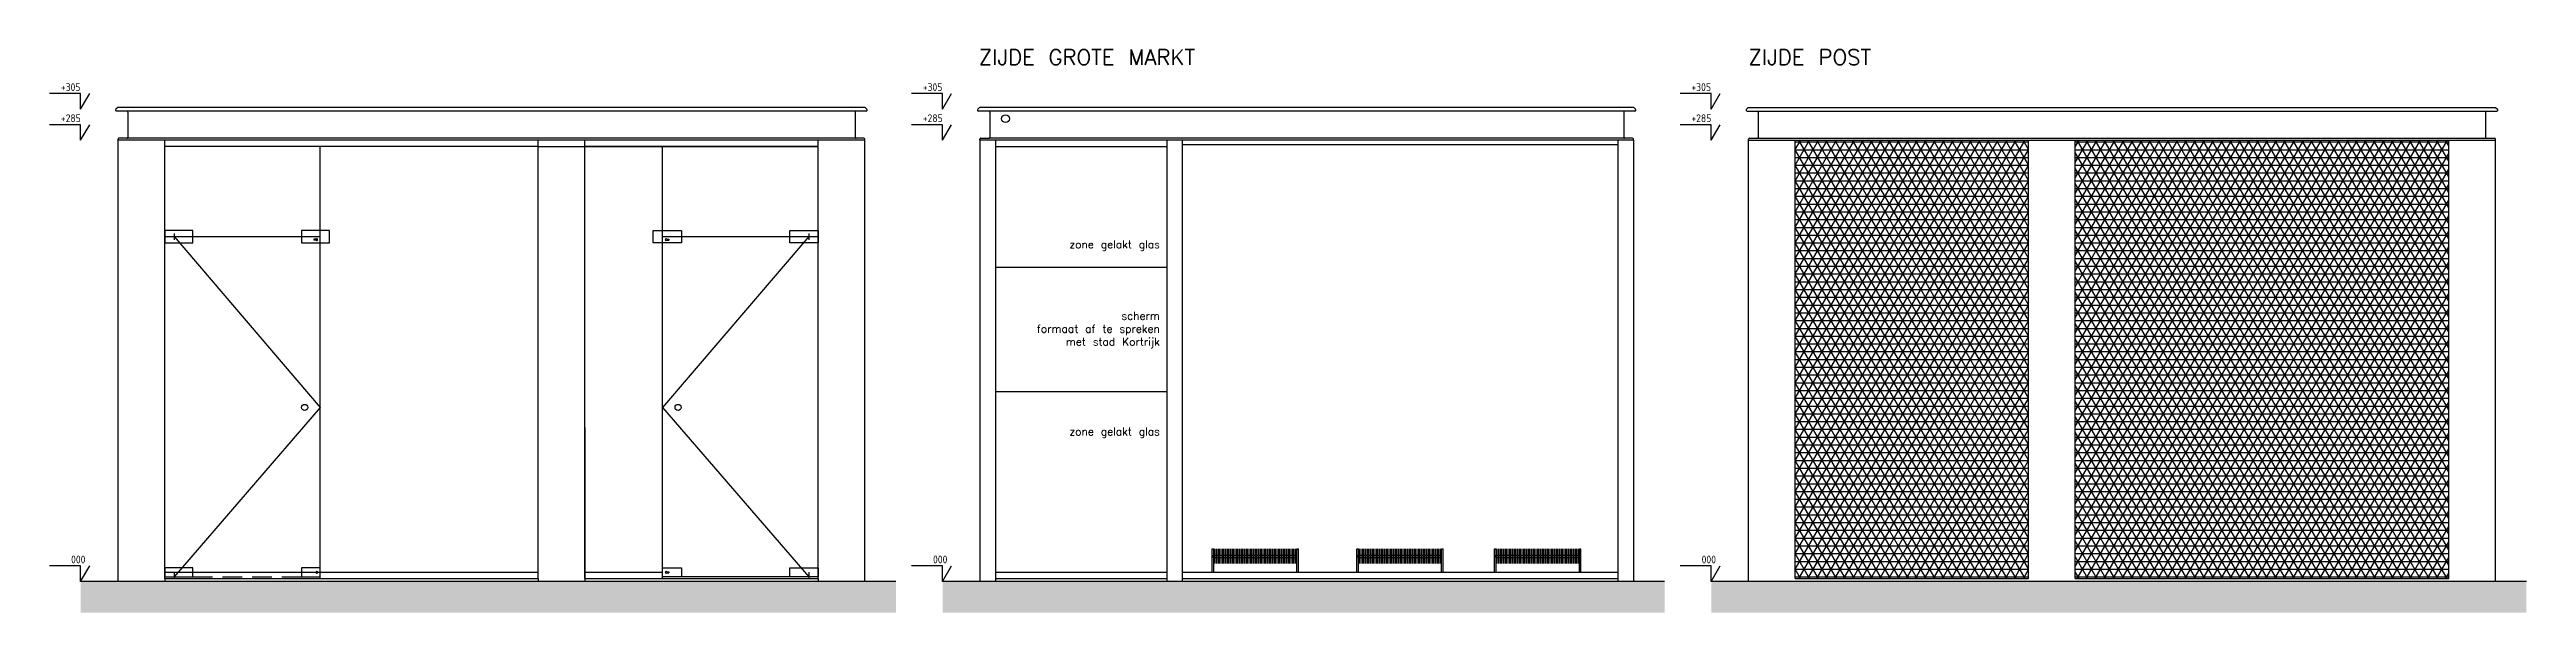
# Model space of a CAD drawing. Header units: centimetres. Extents: x -2527 to 4829, y -303 to 1224.
# Drawn here: x 2743 to 4335, y -303 to 60 of the extents above; entities that cross this region are included whole.
import ezdxf

# ---------------------------------------------------------------- set-up
doc = ezdxf.new("R2010")
doc.units = ezdxf.units.CM
doc.header["$MEASUREMENT"] = 0
for name, pattern in [('DASHDOT', [1, 0.5, -0.25, 0, -0.25]), ('DASHED', [19.05, 12.7, -6.35]), ('HIDDEN', [0.375, 0.25, -0.125])]:
    doc.linetypes.add(name, pattern=pattern)
doc.layers.get('0').update_dxf_attribs({"linetype": 'CONTINUOUS'})
for name, color, linetype in [('10-TXT-50', 145, 'CONTINUOUS'), ('20-DIM', 2, 'CONTINUOUS'), ('20-TXT-50', 4, 'CONTINUOUS'), ('AANZ', 1, 'CONTINUOUS'), ('BET-WAND-SOLID', 253, 'CONTINUOUS'), ('MAAIVELD', 3, 'CONTINUOUS'), ('METSELWERK', 1, 'CONTINUOUS'), ('METSELWERK-ONZ', 1, 'HIDDEN')]:
    doc.layers.add(name, color=color, linetype=linetype)
doc.styles.add('20-ST-25', font='txt.shx', dxfattribs={"height": 5})
doc.styles.add('20-ST-50', font='txt.shx', dxfattribs={"height": 10})
doc.styles.add('CAAA_VZW', font='ISO')

msp = doc.modelspace()

# ---------------------------------------------------------------- texts
at = {"layer": '10-TXT-50', "char_height": 5, "attachment_point": 6, "style": '20-ST-25'}
for s, insert in [('\\A1;zone gelakt glas', (3456.94, -66.8)), ('\\A1;scherm \\Pformaat af te spreken\\P met stad Kortrijk', (3456.94, -121.12)), ('\\A1;zone gelakt glas', (3456.94, -187.25))]:
    msp.add_mtext(s, dxfattribs=dict(at, insert=insert))
at = {"layer": '20-TXT-50', "style": '20-ST-50'}
for s, p in [('ZIJDE GROTE MARKT', (3340.53, 49.51)), ('ZIJDE POST', (3835.31, 49.51))]:
    msp.add_text(s, height=10, dxfattribs=at).set_placement(p)

# ---------------------------------------------------------------- blocks, each defined once
blk = doc.blocks.new('NIVO20')
at = {"color": 0, "linetype": 'ByBlock'}
for p, q in [((0, 0), (-5.8, 10)), ((0, 10), (20, 10)), ((0, 0), (0, 10))]:
    blk.add_line(p, q, dxfattribs=at)
at = {"color": 0, "linetype": 'ByBlock', "style": 'CAAA_VZW'}
blk.add_attdef('NIVO', (0, 11.7), '', height=5, dxfattribs=at)

# ---------------------------------------------------------------- hatches: boundary and pattern name
at = {"layer": 'BET-WAND-SOLID', "linetype": 'DASHDOT'}
for points in [[(3287.32, -302.93), (3287.32, -282.93), (2763.29, -282.93), (2763.29, -302.93)], [(3781.35, -282.93), (3317.32, -282.93), (3317.32, -302.93), (3781.35, -302.93)], [(4335.38, -282.93), (3811.35, -282.93), (3811.35, -302.93), (4335.38, -302.93)]]:
    msp.add_hatch(color=256, dxfattribs=at).paths.add_polyline_path(points)
at = {"layer": 'METSELWERK-ONZ'}
h = msp.add_hatch(dxfattribs=at)
h.set_pattern_fill('NET3', color=256, scale=40)
h.paths.add_polyline_path([(4015.38, 1.07), (3865.38, 1.07), (3865.38, -280.93), (4015.38, -280.93)])
h = msp.add_hatch(dxfattribs=at)
h.set_pattern_fill('NET3', color=256, scale=40)
h.paths.add_polyline_path([(4285.38, 1.07), (4045.38, 1.07), (4045.38, -280.93), (4285.38, -280.93)])

# ---------------------------------------------------------------- linework, layer by layer
at = {"layer": 'AANZ'}
for p, q in [((2787.11, 22.07), (2785.94, 21.02)), ((3268.21, 19.82), (2786.43, 19.82)), ((3267.53, 22.07), (2787.11, 22.07)), ((2793.57, 19.22), (2793.57, 2.92)), ((3261.07, 19.22), (3261.07, 2.92)), ((3267.53, 22.07), (3268.7, 21.02)), ((3341.14, 22.07), (3339.97, 21.02)), ((3762.24, 19.82), (3340.46, 19.82)), ((3761.56, 22.07), (3341.14, 22.07)), ((3347.6, 19.22), (3347.6, 2.92)), ((3755.1, 19.22), (3755.1, 2.92)), ((3761.56, 22.07), (3762.73, 21.02)), ((3835.17, 22.07), (3834, 21.02)), ((3834.49, 19.82), (4316.27, 19.82)), ((3835.17, 22.07), (4315.58, 22.07)), ((3841.63, 19.22), (3841.63, 2.92)), ((4309.13, 19.22), (4309.13, 2.92)), ((4315.58, 22.07), (4316.76, 21.02)), ((2787.32, 1.07), (2787.32, 1.72)), ((2787.32, -282.93), (2787.32, 1.07)), ((3267.32, 1.07), (2787.32, 1.07)), ((3266.72, 2.32), (2787.92, 2.32)), ((2817.32, -280.93), (2817.32, 1.07)), ((3057.32, -280.93), (3057.32, 1.07)), ((3087.32, -280.93), (3087.32, 1.07)), ((3237.32, -280.93), (3237.32, 1.07)), ((3267.32, 1.07), (3267.32, 1.72)), ((3267.32, -282.93), (3267.32, 1.07)), ((3341.35, 1.07), (3341.35, 1.72)), ((3341.35, 1.07), (3341.35, -282.93)), ((3761.35, 1.07), (3341.35, 1.07)), ((3341.95, 2.32), (3347, 2.32)), ((3760.75, 2.32), (3347, 2.32)), ((3351.35, 1.07), (3351.35, -282.93)), ((3461.35, 1.07), (3461.35, -282.93)), ((3471.35, 1.07), (3471.35, -280.93)), ((3751.35, 1.07), (3751.35, -282.93)), ((3760.75, 2.32), (3755.7, 2.32)), ((3761.35, 1.07), (3761.35, 1.72)), ((3761.35, 1.07), (3761.35, -282.93)), ((3835.38, 1.07), (3835.38, 1.72)), ((3835.38, -282.93), (3835.38, 1.07)), ((3835.38, 1.07), (4315.38, 1.07)), ((3835.98, 2.32), (4314.78, 2.32)), ((3865.38, -280.93), (3865.38, 1.07)), ((4015.38, -280.93), (4015.38, 1.07)), ((4045.38, -280.93), (4045.38, 1.07)), ((4285.38, -280.93), (4285.38, 1.07)), ((4315.38, 1.07), (4315.38, 1.72)), ((4315.38, -282.93), (4315.38, 1.07)), ((3057.32, -2.93), (2817.32, -2.93)), ((2917.32, -280.93), (2917.32, -2.93)), ((3237.32, -2.93), (3087.32, -2.93)), ((3137.32, -280.93), (3137.32, -2.93)), ((3471.35, -1.93), (3471.35, -282.93)), ((3751.35, -1.93), (3471.35, -1.93)), ((3751.35, -1.93), (3751.35, -278.93)), ((2817.32, -60.93), (2917.32, -60.93)), ((2823.32, -58.93), (2823.32, -62.93)), ((2823.32, -60.93), (2917.32, -170.93)), ((2913.24, -62.63), (2913.24, -63.23)), ((2914.67, -62.63), (2913.24, -62.63)), ((2914.67, -63.23), (2913.24, -63.23)), ((3137.32, -60.93), (3237.32, -60.93)), ((3231.32, -60.93), (3137.32, -170.93)), ((3139.97, -62.63), (3141.4, -62.63)), ((3139.97, -63.23), (3141.4, -63.23)), ((3141.4, -62.63), (3141.4, -63.23)), ((3231.32, -58.93), (3231.32, -62.93)), ((3461.35, -80.93), (3351.35, -80.93)), ((2917.32, -170.93), (2823.32, -279.93)), ((3137.32, -170.93), (3231.32, -279.93)), ((3461.35, -160.93), (3351.35, -160.93)), ((3087.32, -183.93), (3087.32, -278.93)), ((3490.6, -276.93), (3490.6, -261.93)), ((3490.6, -261.93), (3491.6, -261.93)), ((3491.6, -276.93), (3491.6, -261.93)), ((3492.35, -271.43), (3492.35, -261.93)), ((3493.35, -271.43), (3493.35, -261.93)), ((3494.35, -271.43), (3494.35, -261.93)), ((3495.35, -271.43), (3495.35, -261.93)), ((3496.35, -271.43), (3496.35, -261.93)), ((3497.35, -271.43), (3497.35, -261.93)), ((3498.35, -271.43), (3498.35, -261.93)), ((3499.35, -271.43), (3499.35, -261.93)), ((3500.35, -271.43), (3500.35, -261.93)), ((3501.35, -271.43), (3501.35, -261.93)), ((3502.35, -271.43), (3502.35, -261.93)), ((3503.35, -271.43), (3503.35, -261.93)), ((3504.35, -271.43), (3504.35, -261.93)), ((3505.35, -271.43), (3505.35, -261.93)), ((3506.35, -271.43), (3506.35, -261.93)), ((3507.35, -271.43), (3507.35, -261.93)), ((3508.35, -271.43), (3508.35, -261.93)), ((3509.35, -271.43), (3509.35, -261.93)), ((3510.35, -271.43), (3510.35, -261.93)), ((3511.35, -271.43), (3511.35, -261.93)), ((3512.35, -271.43), (3512.35, -261.93)), ((3513.35, -271.43), (3513.35, -261.93)), ((3514.35, -271.43), (3514.35, -261.93)), ((3515.35, -271.43), (3515.35, -261.93)), ((3516.35, -271.43), (3516.35, -261.93)), ((3517.35, -271.43), (3517.35, -261.93)), ((3518.35, -271.43), (3518.35, -261.93)), ((3519.35, -271.43), (3519.35, -261.93)), ((3520.35, -271.43), (3520.35, -261.93)), ((3521.35, -271.43), (3521.35, -261.93)), ((3522.35, -271.43), (3522.35, -261.93)), ((3523.35, -271.43), (3523.35, -261.93)), ((3524.35, -271.43), (3524.35, -261.93)), ((3525.35, -271.43), (3525.35, -261.93)), ((3526.35, -271.43), (3526.35, -261.93)), ((3527.35, -271.43), (3527.35, -261.93)), ((3528.35, -271.43), (3528.35, -261.93)), ((3529.35, -271.43), (3529.35, -261.93)), ((3530.35, -271.43), (3530.35, -261.93)), ((3531.35, -271.43), (3531.35, -261.93)), ((3532.35, -271.43), (3532.35, -261.93)), ((3533.35, -271.43), (3533.35, -261.93)), ((3534.35, -271.43), (3534.35, -261.93)), ((3535.35, -271.43), (3535.35, -261.93)), ((3536.35, -271.43), (3536.35, -261.93)), ((3537.35, -271.43), (3537.35, -261.93)), ((3538.35, -271.43), (3538.35, -261.93)), ((3539.35, -271.43), (3539.35, -261.93)), ((3540.35, -271.43), (3540.35, -261.93)), ((3541.35, -271.43), (3541.35, -261.93)), ((3542.35, -271.43), (3542.35, -261.93)), ((3543.35, -271.43), (3543.35, -261.93)), ((3544.35, -271.43), (3544.35, -261.93)), ((3545.1, -276.93), (3545.1, -261.93)), ((3545.1, -261.93), (3546.1, -261.93)), ((3546.1, -276.93), (3546.1, -261.93)), ((3583.6, -276.93), (3583.6, -261.93)), ((3583.6, -261.93), (3584.6, -261.93)), ((3584.6, -276.93), (3584.6, -261.93)), ((3585.35, -271.43), (3585.35, -261.93)), ((3586.35, -271.43), (3586.35, -261.93)), ((3587.35, -271.43), (3587.35, -261.93)), ((3588.35, -271.43), (3588.35, -261.93)), ((3589.35, -271.43), (3589.35, -261.93)), ((3590.35, -271.43), (3590.35, -261.93)), ((3591.35, -271.43), (3591.35, -261.93)), ((3592.35, -271.43), (3592.35, -261.93)), ((3593.35, -271.43), (3593.35, -261.93)), ((3594.35, -271.43), (3594.35, -261.93)), ((3595.35, -271.43), (3595.35, -261.93)), ((3596.35, -271.43), (3596.35, -261.93)), ((3597.35, -271.43), (3597.35, -261.93)), ((3598.35, -271.43), (3598.35, -261.93)), ((3599.35, -271.43), (3599.35, -261.93)), ((3600.35, -271.43), (3600.35, -261.93)), ((3601.35, -271.43), (3601.35, -261.93)), ((3602.35, -271.43), (3602.35, -261.93)), ((3603.35, -271.43), (3603.35, -261.93)), ((3604.35, -271.43), (3604.35, -261.93)), ((3605.35, -271.43), (3605.35, -261.93)), ((3606.35, -271.43), (3606.35, -261.93)), ((3607.35, -271.43), (3607.35, -261.93)), ((3608.35, -271.43), (3608.35, -261.93)), ((3609.35, -271.43), (3609.35, -261.93)), ((3610.35, -271.43), (3610.35, -261.93)), ((3611.35, -271.43), (3611.35, -261.93)), ((3612.35, -271.43), (3612.35, -261.93)), ((3613.35, -271.43), (3613.35, -261.93)), ((3614.35, -271.43), (3614.35, -261.93)), ((3615.35, -271.43), (3615.35, -261.93)), ((3616.35, -271.43), (3616.35, -261.93)), ((3617.35, -271.43), (3617.35, -261.93)), ((3618.35, -271.43), (3618.35, -261.93)), ((3619.35, -271.43), (3619.35, -261.93)), ((3620.35, -271.43), (3620.35, -261.93)), ((3621.35, -271.43), (3621.35, -261.93)), ((3622.35, -271.43), (3622.35, -261.93)), ((3623.35, -271.43), (3623.35, -261.93)), ((3624.35, -271.43), (3624.35, -261.93)), ((3625.35, -271.43), (3625.35, -261.93)), ((3626.35, -271.43), (3626.35, -261.93)), ((3627.35, -271.43), (3627.35, -261.93)), ((3628.35, -271.43), (3628.35, -261.93)), ((3629.35, -271.43), (3629.35, -261.93)), ((3630.35, -271.43), (3630.35, -261.93)), ((3631.35, -271.43), (3631.35, -261.93)), ((3632.35, -271.43), (3632.35, -261.93)), ((3633.35, -271.43), (3633.35, -261.93)), ((3634.35, -271.43), (3634.35, -261.93)), ((3635.35, -271.43), (3635.35, -261.93)), ((3636.35, -271.43), (3636.35, -261.93)), ((3637.35, -271.43), (3637.35, -261.93)), ((3638.1, -276.93), (3638.1, -261.93)), ((3638.1, -261.93), (3639.1, -261.93)), ((3639.1, -276.93), (3639.1, -261.93)), ((3672.1, -276.93), (3672.1, -261.93)), ((3672.1, -261.93), (3673.1, -261.93)), ((3673.1, -276.93), (3673.1, -261.93)), ((3673.85, -271.43), (3673.85, -261.93)), ((3674.85, -271.43), (3674.85, -261.93)), ((3675.85, -271.43), (3675.85, -261.93)), ((3676.85, -271.43), (3676.85, -261.93)), ((3677.85, -271.43), (3677.85, -261.93)), ((3678.85, -271.43), (3678.85, -261.93)), ((3679.85, -271.43), (3679.85, -261.93)), ((3680.85, -271.43), (3680.85, -261.93)), ((3681.85, -271.43), (3681.85, -261.93)), ((3682.85, -271.43), (3682.85, -261.93)), ((3683.85, -271.43), (3683.85, -261.93)), ((3684.85, -271.43), (3684.85, -261.93)), ((3685.85, -271.43), (3685.85, -261.93)), ((3686.85, -271.43), (3686.85, -261.93)), ((3687.85, -271.43), (3687.85, -261.93)), ((3688.85, -271.43), (3688.85, -261.93)), ((3689.85, -271.43), (3689.85, -261.93)), ((3690.85, -271.43), (3690.85, -261.93)), ((3691.85, -271.43), (3691.85, -261.93)), ((3692.85, -271.43), (3692.85, -261.93)), ((3693.85, -271.43), (3693.85, -261.93)), ((3694.85, -271.43), (3694.85, -261.93)), ((3695.85, -271.43), (3695.85, -261.93)), ((3696.85, -271.43), (3696.85, -261.93)), ((3697.85, -271.43), (3697.85, -261.93)), ((3698.85, -271.43), (3698.85, -261.93)), ((3699.85, -271.43), (3699.85, -261.93)), ((3700.85, -271.43), (3700.85, -261.93)), ((3701.85, -271.43), (3701.85, -261.93)), ((3702.85, -271.43), (3702.85, -261.93)), ((3703.85, -271.43), (3703.85, -261.93)), ((3704.85, -271.43), (3704.85, -261.93)), ((3705.85, -271.43), (3705.85, -261.93)), ((3706.85, -271.43), (3706.85, -261.93)), ((3707.85, -271.43), (3707.85, -261.93)), ((3708.85, -271.43), (3708.85, -261.93)), ((3709.85, -271.43), (3709.85, -261.93)), ((3710.85, -271.43), (3710.85, -261.93)), ((3711.85, -271.43), (3711.85, -261.93)), ((3712.85, -271.43), (3712.85, -261.93)), ((3713.85, -271.43), (3713.85, -261.93)), ((3714.85, -271.43), (3714.85, -261.93)), ((3715.85, -271.43), (3715.85, -261.93)), ((3716.85, -271.43), (3716.85, -261.93)), ((3717.85, -271.43), (3717.85, -261.93)), ((3718.85, -271.43), (3718.85, -261.93)), ((3719.85, -271.43), (3719.85, -261.93)), ((3720.85, -271.43), (3720.85, -261.93)), ((3721.85, -271.43), (3721.85, -261.93)), ((3722.85, -271.43), (3722.85, -261.93)), ((3723.85, -271.43), (3723.85, -261.93)), ((3724.85, -271.43), (3724.85, -261.93)), ((3725.85, -271.43), (3725.85, -261.93)), ((3726.6, -276.93), (3726.6, -261.93)), ((3726.6, -261.93), (3727.6, -261.93)), ((3727.6, -276.93), (3727.6, -261.93)), ((2817.32, -276.93), (3057.32, -276.93)), ((2817.32, -280.93), (3057.32, -280.93)), ((2823.32, -276.93), (2823.32, -280.93)), ((3087.32, -276.93), (3137.32, -276.93)), ((3087.32, -280.93), (3237.32, -280.93)), ((3219.22, -279.93), (3137.32, -279.93)), ((3139.97, -276.73), (3141.4, -276.73)), ((3139.97, -277.33), (3141.4, -277.33)), ((3141.4, -276.73), (3141.4, -277.33)), ((3231.32, -276.93), (3231.32, -280.93)), ((3351.35, -276.93), (3461.35, -276.93)), ((3351.35, -280.93), (3461.35, -280.93)), ((3471.35, -276.93), (3751.35, -276.93)), ((3471.35, -280.93), (3751.35, -280.93)), ((3865.38, -280.93), (4015.38, -280.93)), ((4045.38, -280.93), (4285.38, -280.93))]:
    msp.add_line(p, q, dxfattribs=at)
at = {"layer": 'AANZ', "linetype": 'DASHED'}
msp.add_line((2835.42, -279.93), (2917.32, -279.93), dxfattribs=at)
at = {"layer": 'AANZ'}
for points in [[(2817.32, -64.93), (2835.42, -64.93), (2835.42, -56.93), (2817.32, -56.93)], [(2905.22, -64.93), (2923.32, -64.93), (2923.32, -56.93), (2905.22, -56.93)], [(3149.42, -64.93), (3131.32, -64.93), (3131.32, -56.93), (3149.42, -56.93)], [(3237.32, -64.93), (3219.22, -64.93), (3219.22, -56.93), (3237.32, -56.93)], [(2817.32, -279.93), (2835.42, -279.93), (2835.42, -274.13), (2817.32, -274.13)], [(2905.22, -279.93), (2917.32, -279.93), (2917.32, -274.13), (2905.22, -274.13)], [(3149.42, -279.93), (3137.32, -279.93), (3137.32, -274.13), (3149.42, -274.13)], [(3237.32, -279.93), (3219.22, -279.93), (3219.22, -274.13), (3237.32, -274.13)]]:
    msp.add_lwpolyline(points, close=True, dxfattribs=at)
for points in [[(3490.6, -265.93), (3490.6, -267.43)], [(3491.6, -265.93), (3545.1, -265.93)], [(3491.6, -267.43), (3545.1, -267.43)], [(3546.1, -267.43), (3546.1, -265.93)], [(3583.6, -265.93), (3583.6, -267.43)], [(3584.6, -265.93), (3638.1, -265.93)], [(3584.6, -267.43), (3638.1, -267.43)], [(3639.1, -267.43), (3639.1, -265.93)], [(3672.1, -265.93), (3672.1, -267.43)], [(3673.1, -265.93), (3726.6, -265.93)], [(3673.1, -267.43), (3726.6, -267.43)], [(3727.6, -267.43), (3727.6, -265.93)]]:
    msp.add_lwpolyline(points, dxfattribs=at)
for centre, radius in [((3357.77, 14.93), 2.5), ((2907.32, -170.93), 2), ((3147.32, -170.93), 2)]:
    msp.add_circle(centre, radius, dxfattribs=at)
for centre, radius, start, end in [((2786.43, 20.52), 0.7, 134.9035, 270), ((2792.97, 19.22), 0.6, 0, 90), ((3261.67, 19.22), 0.6, 90, 180), ((3268.21, 20.52), 0.7, 270, 45.0965), ((3340.46, 20.52), 0.7, 134.9035, 270), ((3347, 19.22), 0.6, 0, 90), ((3755.7, 19.22), 0.6, 90, 180), ((3762.24, 20.52), 0.7, 270, 45.0965), ((3834.49, 20.52), 0.7, 134.9035, 270), ((3841.03, 19.22), 0.6, 0, 90), ((4309.73, 19.22), 0.6, 90, 180), ((4316.27, 20.52), 0.7, 270, 45.0965), ((2787.92, 1.72), 0.6, 90, 180), ((2792.97, 2.92), 0.6, 270, 360), ((3261.67, 2.92), 0.6, 180, 270), ((3266.72, 1.72), 0.6, 0, 90), ((3341.95, 1.72), 0.6, 90, 180), ((3347, 2.92), 0.6, 270, 360), ((3755.7, 2.92), 0.6, 180, 270), ((3760.75, 1.72), 0.6, 0, 90), ((3835.98, 1.72), 0.6, 90, 180), ((3841.03, 2.92), 0.6, 270, 360), ((4309.73, 2.92), 0.6, 180, 270), ((4314.78, 1.72), 0.6, 0, 90), ((2915.07, -62.93), 0.5, 216.8699, 143.1301), ((3139.57, -62.93), 0.5, 36.8699, 323.1301), ((2915.07, -277.03), 0.5, 216.8699, 143.1301), ((3139.57, -277.03), 0.5, 36.8699, 323.1301)]:
    msp.add_arc(centre, radius, start, end, dxfattribs=at)
at = {"layer": 'MAAIVELD'}
for p, q in [((3287.32, -282.93), (2763.29, -282.93)), ((3781.35, -282.93), (3317.32, -282.93)), ((4335.38, -282.93), (3811.35, -282.93))]:
    msp.add_line(p, q, dxfattribs=at)
at = {"layer": 'METSELWERK', "linetype": 'DASHED'}
for p, q in [((2817.32, -280.93), (2817.32, -282.93)), ((3057.32, -280.93), (3057.32, -282.93)), ((3087.32, -278.93), (3087.32, -282.93)), ((3237.32, -280.93), (3237.32, -282.93))]:
    msp.add_line(p, q, dxfattribs=at)
at = {"layer": 'METSELWERK-ONZ'}
for p, q in [((3057.32, -2.93), (3237.32, -2.93)), ((3351.35, -2.93), (3461.35, -2.93))]:
    msp.add_line(p, q, dxfattribs=at)

# ---------------------------------------------------------------- block references
at = {"layer": '20-DIM'}
ref = msp.add_blockref('NIVO20', (2763.29, 21.07), dxfattribs=dict(at, xscale=-1))
ref.add_attrib('NIVO', '+305', (2750.59, 32.74), dxfattribs={"layer": '0', "color": 0, "linetype": 'ByBlock', "height": 5, "style": 'CAAA_VZW'})
ref = msp.add_blockref('NIVO20', (3317.32, 21.07), dxfattribs=dict(at, xscale=-1))
ref.add_attrib('NIVO', '+305', (3304.61, 32.74), dxfattribs={"layer": '0', "color": 0, "linetype": 'ByBlock', "height": 5, "style": 'CAAA_VZW'})
ref = msp.add_blockref('NIVO20', (3811.35, 21.07), dxfattribs=dict(at, xscale=-1))
ref.add_attrib('NIVO', '+305', (3798.64, 32.74), dxfattribs={"layer": '0', "color": 0, "linetype": 'ByBlock', "height": 5, "style": 'CAAA_VZW'})
ref = msp.add_blockref('NIVO20', (2763.29, 1.07), dxfattribs=dict(at, xscale=-1))
ref.add_attrib('NIVO', '+285', (2750.59, 12.74), dxfattribs={"layer": '0', "color": 0, "linetype": 'ByBlock', "height": 5, "style": 'CAAA_VZW'})
ref = msp.add_blockref('NIVO20', (3317.32, 1.07), dxfattribs=dict(at, xscale=-1))
ref.add_attrib('NIVO', '+285', (3304.61, 12.74), dxfattribs={"layer": '0', "color": 0, "linetype": 'ByBlock', "height": 5, "style": 'CAAA_VZW'})
ref = msp.add_blockref('NIVO20', (3811.35, 1.07), dxfattribs=dict(at, xscale=-1))
ref.add_attrib('NIVO', '+285', (3798.64, 12.74), dxfattribs={"layer": '0', "color": 0, "linetype": 'ByBlock', "height": 5, "style": 'CAAA_VZW'})
ref = msp.add_blockref('NIVO20', (2763.29, -282.93), dxfattribs=dict(at, xscale=-1))
ref.add_attrib('NIVO', ' 000', (2754.28, -271.26), dxfattribs={"layer": '0', "color": 0, "linetype": 'ByBlock', "height": 5, "style": 'CAAA_VZW'})
ref = msp.add_blockref('NIVO20', (3317.32, -282.93), dxfattribs=dict(at, xscale=-1))
ref.add_attrib('NIVO', ' 000', (3308.31, -271.26), dxfattribs={"layer": '0', "color": 0, "linetype": 'ByBlock', "height": 5, "style": 'CAAA_VZW'})
ref = msp.add_blockref('NIVO20', (3811.35, -282.93), dxfattribs=dict(at, xscale=-1))
ref.add_attrib('NIVO', ' 000', (3802.34, -271.26), dxfattribs={"layer": '0', "color": 0, "linetype": 'ByBlock', "height": 5, "style": 'CAAA_VZW'})

msp.set_redraw_order([(e.dxf.handle, doc.entitydb.next_handle()) for e in msp.query("TEXT MTEXT ATTDEF DIMENSION ARC_DIMENSION")])  # texts and dimensions are drawn at this point

doc.saveas('drawing.dxf')
